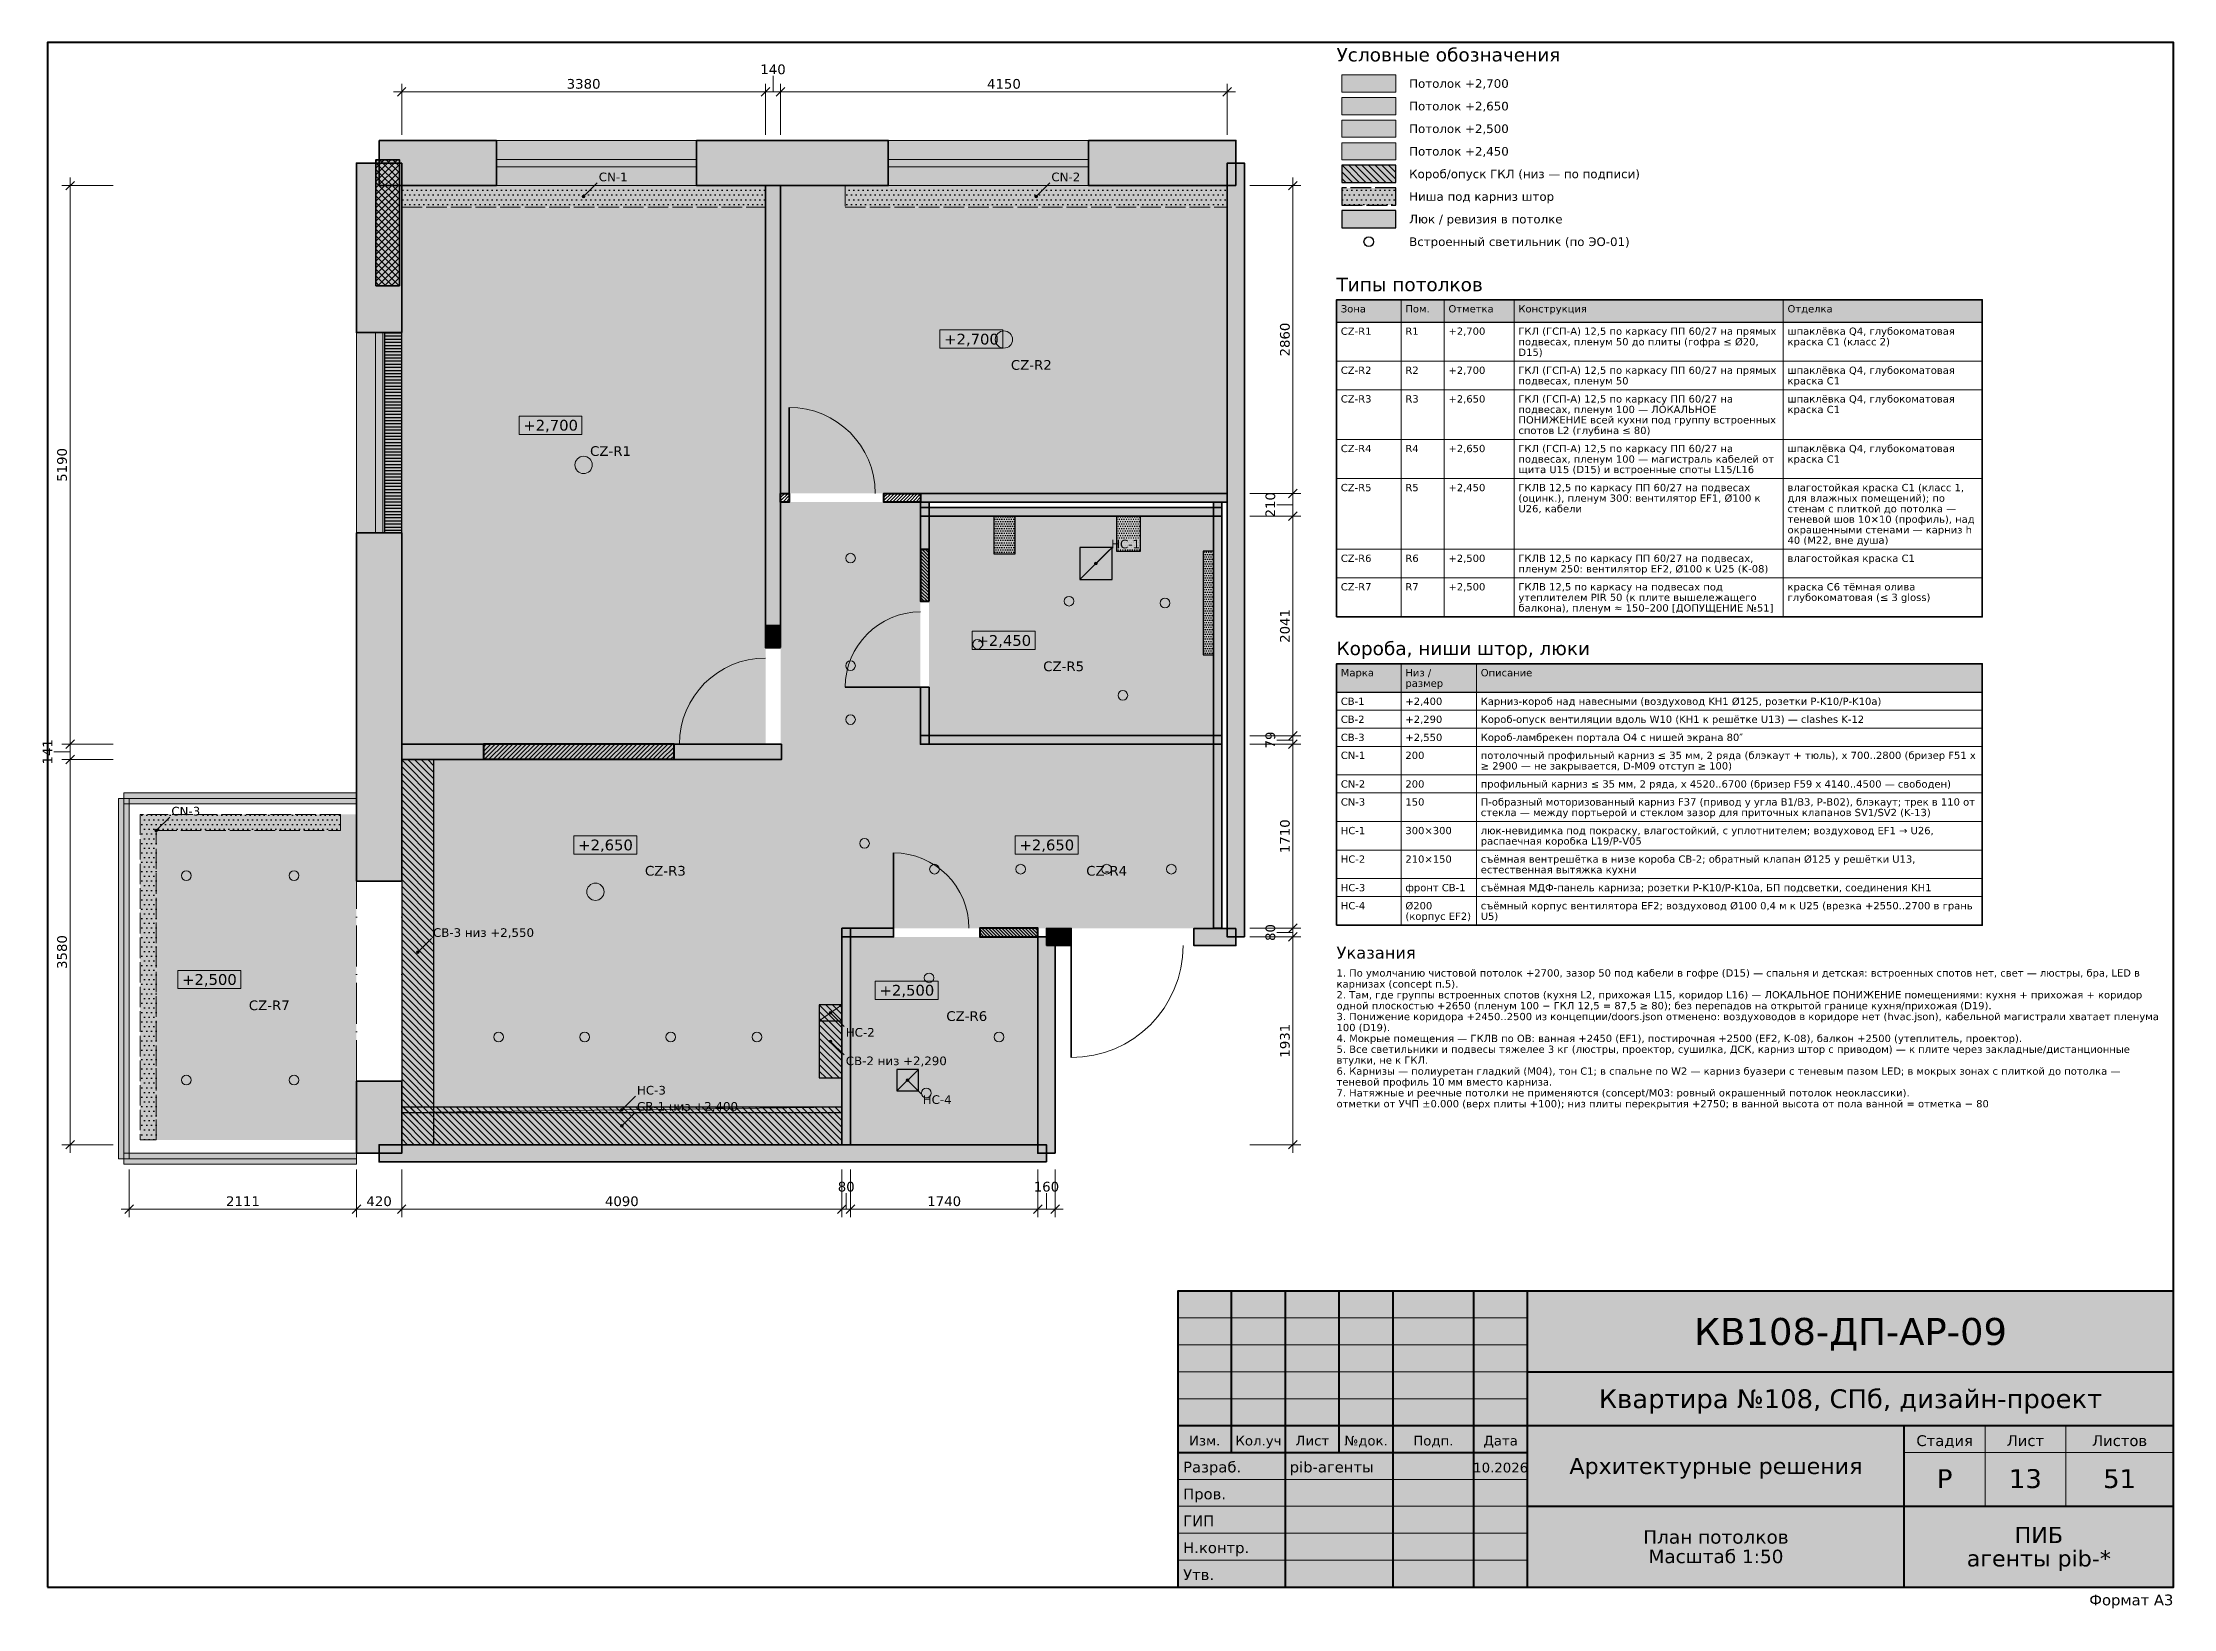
# Model space of a CAD drawing. Header units: millimetres. Extents: x 954 to 20750, y 51 to 14600.
import ezdxf
from ezdxf.enums import TextEntityAlignment as Align

# ---------------------------------------------------------------- set-up
doc = ezdxf.new("R2010")
doc.units = ezdxf.units.MM
doc.linetypes.add('DASHDOT', pattern=[3.556, 2.54, -0.508, 0, -0.508])
doc.linetypes.add('DASHED', pattern=[1.524, 1.27, -0.254])
for name, color, linetype in [('AR-FIN', 9, 'CONTINUOUS'), ('AR-NEW', 5, 'CONTINUOUS'), ('AR-WALLS', 7, 'CONTINUOUS'), ('DIM', 7, 'CONTINUOUS'), ('EL-LIGHT', 30, 'CONTINUOUS'), ('FRAME', 7, 'CONTINUOUS'), ('TEXT', 7, 'CONTINUOUS')]:
    doc.layers.add(name, color=color, linetype=linetype)
doc.styles.add('GOST', font='DejaVuSans.ttf')

msp = doc.modelspace()

# ---------------------------------------------------------------- texts
at = {"layer": 'DIM', "color": 7, "style": 'GOST'}
for s, p in [('3380', (5980, 14172)), ('140', (7740, 14307)), ('4150', (9885, 14172)), ('80', (8420, 3925)), ('160', (10280, 3925)), ('2111', (2815, 3790)), ('420', (4080, 3790)), ('4090', (6335, 3790)), ('1740', (9330, 3790))]:
    msp.add_text(s, height=90, dxfattribs=at).set_placement(p, align=Align.CENTER)
for s, p in [('+2,700', (9330, 11795)), ('+2,700', (5420, 10995)), ('+2,450', (9630, 8995)), ('+2,650', (5930, 7095)), ('+2,650', (10030, 7095)), ('+2,500', (2250, 5845)), ('+2,500', (8730, 5745))]:
    msp.add_text(s, height=100, dxfattribs=at).set_placement(p)
for s, p in [('2860', (12540, 11841)), ('5190', (1179, 10676)), ('210', (12405, 10306)), ('2041', (12540, 9180)), ('141', (1044, 8010)), ('79', (12405, 8120)), ('1710', (12540, 7226)), ('80', (12405, 6331)), ('3580', (1179, 6150)), ('1931', (12540, 5326))]:
    msp.add_text(s, height=90, rotation=90, dxfattribs=at).set_placement(p, align=Align.CENTER)
at = {"layer": 'FRAME', "color": 7, "style": 'GOST'}
for s, height, p in [('КВ108-ДП-АР-09', 250, (17750, 2500)), ('Квартира №108, СПб, дизайн-проект', 175, (17750, 1912)), ('Изм.', 90, (11750, 1565)), ('Кол.уч', 90, (12250, 1565)), ('Лист', 90, (12750, 1565)), ('№док.', 90, (13250, 1565)), ('Подп.', 90, (13875, 1565)), ('Дата', 90, (14500, 1565)), ('Стадия', 100, (18625, 1560)), ('Лист', 100, (19375, 1560)), ('Листов', 100, (20250, 1560)), ('10.2026', 90, (14500, 1315)), ('Архитектурные решения', 150, (16500, 1300)), ('Р', 175, (18625, 1170)), ('13', 175, (19375, 1170)), ('51', 175, (20250, 1170)), ('ПИБ', 150, (19500, 659)), ('План потолков', 125, (16500, 653)), ('Масштаб 1:50', 125, (16500, 472)), ('агенты pib-*', 150, (19500, 441))]:
    msp.add_text(s, height=height, dxfattribs=at).set_placement(p, align=Align.CENTER)
for s, p in [('Разраб.', (11550, 1315)), ('pib-агенты', (12540, 1315)), ('Пров.', (11550, 1065)), ('ГИП', (11550, 815)), ('Н.контр.', (11550, 565)), ('Утв.', (11550, 315))]:
    msp.add_text(s, height=100, dxfattribs=at).set_placement(p)
msp.add_text('Формат A3', height=100, dxfattribs=at).set_placement((20750, 80), align=Align.RIGHT)
at = {"layer": 'TEXT', "color": 7, "style": 'GOST'}
for s, height, p in [('Условные обозначения', 125, (12975, 14425)), ('Потолок +2,700', 80, (13650, 14180)), ('Потолок +2,650', 80, (13650, 13970)), ('Потолок +2,500', 80, (13650, 13760)), ('Потолок +2,450', 80, (13650, 13550)), ('CN-1', 80, (6121, 13312)), ('CN-2', 80, (10326, 13312)), ('Короб/опуск ГКЛ (низ — по подписи)', 80, (13650, 13340)), ('Ниша под карниз штор', 80, (13650, 13130)), ('Люк / ревизия в потолке', 80, (13650, 12920)), ('Встроенный светильник (по ЭО-01)', 80, (13650, 12710)), ('Типы потолков', 125, (12975, 12290)), ('Зона', 67.5, (13015, 12093)), ('Пом.', 67.5, (13615, 12093)), ('Отметка', 67.5, (14015, 12093)), ('Конструкция', 67.5, (14665, 12093)), ('Отделка', 67.5, (17165, 12093)), ('CZ-R1', 67.5, (13015, 11885)), ('R1', 67.5, (13615, 11885)), ('+2,700', 67.5, (14015, 11885)), ('ГКЛ (ГСП-А) 12,5 по каркасу ПП 60/27 на прямых', 67.5, (14665, 11885)), ('шпаклёвка Q4, глубокоматовая', 67.5, (17165, 11885)), ('подвесах, пленум 50 до плиты (гофра ≤ Ø20,', 67.5, (14665, 11787)), ('D15)', 67.5, (14665, 11689)), ('краска C1 (класс 2)', 67.5, (17165, 11787)), ('CZ-R2', 90, (9950, 11560)), ('CZ-R2', 67.5, (13015, 11522)), ('R2', 67.5, (13615, 11522)), ('+2,700', 67.5, (14015, 11522)), ('подвесах, пленум 50', 67.5, (14665, 11424)), ('ГКЛ (ГСП-А) 12,5 по каркасу ПП 60/27 на прямых', 67.5, (14665, 11522)), ('шпаклёвка Q4, глубокоматовая', 67.5, (17165, 11522)), ('краска C1', 67.5, (17165, 11424)), ('CZ-R3', 67.5, (13015, 11256)), ('R3', 67.5, (13615, 11256)), ('+2,650', 67.5, (14015, 11256)), ('ГКЛ (ГСП-А) 12,5 по каркасу ПП 60/27 на', 67.5, (14665, 11256)), ('шпаклёвка Q4, глубокоматовая', 67.5, (17165, 11256)), ('подвесах, пленум 100 — ЛОКАЛЬНОЕ', 67.5, (14665, 11158)), ('ПОНИЖЕНИЕ всей кухни под группу встроенных', 67.5, (14665, 11061)), ('краска C1', 67.5, (17165, 11158)), ('спотов L2 (глубина ≤ 80)', 67.5, (14665, 10963)), ('CZ-R1', 90, (6040, 10760)), ('CZ-R4', 67.5, (13015, 10795)), ('R4', 67.5, (13615, 10795)), ('+2,650', 67.5, (14015, 10795)), ('подвесах, пленум 100 — магистраль кабелей от', 67.5, (14665, 10697)), ('ГКЛ (ГСП-А) 12,5 по каркасу ПП 60/27 на', 67.5, (14665, 10795)), ('шпаклёвка Q4, глубокоматовая', 67.5, (17165, 10795)), ('краска C1', 67.5, (17165, 10697)), ('CZ-R5', 67.5, (13015, 10432)), ('R5', 67.5, (13615, 10432)), ('+2,450', 67.5, (14015, 10432)), ('щита U15 (D15) и встроенные споты L15/L16', 67.5, (14665, 10600)), ('ГКЛВ 12,5 по каркасу ПП 60/27 на подвесах', 67.5, (14665, 10432)), ('влагостойкая краска C1 (класс 1,', 67.5, (17165, 10432)), ('(оцинк.), пленум 300: вентилятор EF1, Ø100 к', 67.5, (14665, 10334)), ('U26, кабели', 67.5, (14665, 10236)), ('для влажных помещений); по', 67.5, (17165, 10334)), ('стенам с плиткой до потолка —', 67.5, (17165, 10236)), ('теневой шов 10×10 (профиль), над', 67.5, (17165, 10138)), ('окрашенными стенами — карниз h', 67.5, (17165, 10040)), ('40 (M22, вне душа)', 67.5, (17165, 9943)), ('CZ-R6', 67.5, (13015, 9775)), ('R6', 67.5, (13615, 9775)), ('+2,500', 67.5, (14015, 9775)), ('пленум 250: вентилятор EF2, Ø100 к U25 (K-08)', 67.5, (14665, 9677)), ('ГКЛВ 12,5 по каркасу ПП 60/27 на подвесах,', 67.5, (14665, 9775)), ('влагостойкая краска C1', 67.5, (17165, 9775)), ('CZ-R7', 67.5, (13015, 9510)), ('R7', 67.5, (13615, 9510)), ('+2,500', 67.5, (14015, 9510)), ('ГКЛВ 12,5 по каркасу на подвесах под', 67.5, (14665, 9510)), ('краска C6 тёмная олива', 67.5, (17165, 9510)), ('утеплителем PIR 50 (к плите вышележащего', 67.5, (14665, 9412)), ('балкона), пленум ≈ 150–200 [ДОПУЩЕНИЕ №51]', 67.5, (14665, 9314)), ('глубокоматовая (≤ 3 gloss)', 67.5, (17165, 9412)), ('Короба, ниши штор, люки', 125, (12975, 8909)), ('CZ-R5', 90, (10250, 8760)), ('Марка', 67.5, (13015, 8712)), ('Низ /', 67.5, (13615, 8712)), ('Описание', 67.5, (14315, 8712)), ('CB-1', 67.5, (13015, 8446)), ('размер', 67.5, (13615, 8614)), ('+2,400', 67.5, (13615, 8446)), ('Карниз-короб над навесными (воздуховод KH1 Ø125, розетки P-K10/P-K10a)', 67.5, (14315, 8446)), ('CB-2', 67.5, (13015, 8279)), ('+2,290', 67.5, (13615, 8279)), ('Короб-опуск вентиляции вдоль W10 (KH1 к решётке U13) — clashes K-12', 67.5, (14315, 8279)), ('CB-3', 67.5, (13015, 8111)), ('+2,550', 67.5, (13615, 8111)), ('Короб-ламбрекен портала O4 с нишей экрана 80″', 67.5, (14315, 8111)), ('CN-1', 67.5, (13015, 7944)), ('200', 67.5, (13615, 7944)), ('потолочный профильный карниз ≤ 35 мм, 2 ряда (блэкаут + тюль), x 700..2800 (бризер F51 x', 67.5, (14315, 7944)), ('CN-2', 67.5, (13015, 7678)), ('200', 67.5, (13615, 7678)), ('профильный карниз ≤ 35 мм, 2 ряда, x 4520..6700 (бризер F59 x 4140..4500 — свободен)', 67.5, (14315, 7678)), ('≥ 2900 — не закрывается, D-M09 отступ ≥ 100)', 67.5, (14315, 7846)), ('CN-3', 67.5, (13015, 7511)), ('150', 67.5, (13615, 7511)), ('П-образный моторизованный карниз F37 (привод у угла B1/B3, P-B02), блэкаут; трек в 110 от', 67.5, (14315, 7511)), ('CN-3', 80, (2150, 7419)), ('стекла — между портьерой и стеклом зазор для приточных клапанов SV1/SV2 (K-13)', 67.5, (14315, 7413)), ('HC-1', 67.5, (13015, 7245)), ('300×300', 67.5, (13615, 7245)), ('люк-невидимка под покраску, влагостойкий, с уплотнителем; воздуховод EF1 → U26,', 67.5, (14315, 7245)), ('распаечная коробка L19/P-V05', 67.5, (14315, 7148)), ('CZ-R3', 90, (6550, 6860)), ('CZ-R4', 90, (10650, 6860)), ('HC-2', 67.5, (13015, 6980)), ('210×150', 67.5, (13615, 6980)), ('съёмная вентрешётка в низе короба CB-2; обратный клапан Ø125 у решётки U13,', 67.5, (14315, 6980)), ('естественная вытяжка кухни', 67.5, (14315, 6882)), ('HC-3', 67.5, (13015, 6715)), ('фронт CB-1', 67.5, (13615, 6715)), ('съёмная МДФ-панель карниза; розетки P-K10/P-K10a, БП подсветки, соединения KH1', 67.5, (14315, 6715)), ('HC-4', 67.5, (13015, 6547)), ('Ø200', 67.5, (13615, 6547)), ('съёмный корпус вентилятора EF2; воздуховод Ø100 0,4 м к U25 (врезка +2550..2700 в грань', 67.5, (14315, 6547)), ('(корпус EF2)', 67.5, (13615, 6449)), ('U5)', 67.5, (14315, 6449)), ('Указания', 110, (12975, 6089)), ('1. По умолчанию чистовой потолок +2700, зазор 50 под кабели в гофре (D15) — спальня и детская: встроенных спотов нет, свет — люстры, бра, LED в', 67.5, (12975, 5922)), ('2. Там, где группы встроенных спотов (кухня L2, прихожая L15, коридор L16) — ЛОКАЛЬНОЕ ПОНИЖЕНИЕ помещениями: кухня + прихожая + коридор', 67.5, (12975, 5719)), ('карнизах (concept п.5).', 67.5, (12975, 5820)), ('CZ-R7', 90, (2870, 5610)), ('CZ-R6', 90, (9350, 5510)), ('одной плоскостью +2650 (пленум 100 − ГКЛ 12,5 = 87,5 ≥ 80); без перепадов на открытой границе кухня/прихожая (D19).', 67.5, (12975, 5618)), ('3. Понижение коридора +2450..2500 из концепции/doors.json отменено: воздуховодов в коридоре нет (hvac.json), кабельной магистрали хватает пленума', 67.5, (12975, 5517)), ('4. Мокрые помещения — ГКЛВ по ОВ: ванная +2450 (EF1), постирочная +2500 (EF2, K-08), балкон +2500 (утеплитель, проектор).', 67.5, (12975, 5314)), ('100 (D19).', 67.5, (12975, 5415)), ('5. Все светильники и подвесы тяжелее 3 кг (люстры, проектор, сушилка, ДСК, карниз штор с приводом) — к плите через закладные/дистанционные', 67.5, (12975, 5213)), ('втулки, не к ГКЛ.', 67.5, (12975, 5112)), ('теневой профиль 10 мм вместо карниза.', 67.5, (12975, 4909)), ('6. Карнизы — полиуретан гладкий (M04), тон C1; в спальне по W2 — карниз буазери с теневым пазом LED; в мокрых зонах с плиткой до потолка —', 67.5, (12975, 5010)), ('отметки от УЧП ±0.000 (верх плиты +100); низ плиты перекрытия +2750; в ванной высота от пола ванной = отметка − 80', 67.5, (12975, 4707)), ('7. Натяжные и реечные потолки не применяются (concept/M03: ровный окрашенный потолок неоклассики).', 67.5, (12975, 4808))]:
    msp.add_text(s, height=height, dxfattribs=at).set_placement(p)
at = {"layer": 'TEXT', "true_color": 0xb03a2e, "style": 'GOST'}
for s, p in [('HC-1', (10881, 9901)), ('HC-2', (8416, 5364)), ('HC-3', (6476, 4826)), ('HC-4', (9131, 4739))]:
    msp.add_text(s, height=80, dxfattribs=at).set_placement(p)
at = {"layer": 'TEXT', "true_color": 0x8a5a2b, "style": 'GOST'}
for s, p in [('CB-3 низ +2,550', (4581, 6291)), ('CB-2 низ +2,290', (8416, 5099)), ('CB-1 низ +2,400', (6476, 4676))]:
    msp.add_text(s, height=80, dxfattribs=at).set_placement(p)

# ---------------------------------------------------------------- hatches: boundary and pattern name
at = {"layer": 'AR-FIN', "true_color": 0xffffff}
h = msp.add_hatch(color=7, dxfattribs=at)
h.dxf.hatch_style = 1
h.paths.add_polyline_path([(4290, 8081), (7670, 8081), (7670, 13271), (4290, 13271)])
at = {"layer": 'AR-FIN', "true_color": 0x777777}
h = msp.add_hatch(dxfattribs=at)
h.set_pattern_fill('DOTS', scale=27.5)
h.paths.add_polyline_path([(4290, 13071), (7670, 13071), (7670, 13271), (4290, 13271)])
at = {"layer": 'AR-FIN', "true_color": 0xf7f7f7, "transparency": 33554559}
h = msp.add_hatch(color=7, dxfattribs=at)
h.dxf.hatch_style = 1
h.paths.add_polyline_path([(4290, 13071), (7670, 13071), (7670, 13271), (4290, 13271)])
at = {"layer": 'AR-FIN', "true_color": 0xffffff}
h = msp.add_hatch(color=7, dxfattribs=at)
h.dxf.hatch_style = 1
h.paths.add_polyline_path([(7810, 10411), (11960, 10411), (11960, 13271), (7810, 13271)])
at = {"layer": 'AR-FIN', "true_color": 0x777777}
h = msp.add_hatch(dxfattribs=at)
h.set_pattern_fill('DOTS', scale=27.5)
h.paths.add_polyline_path([(8410, 13071), (11960, 13071), (11960, 13271), (8410, 13271)])
at = {"layer": 'AR-FIN', "true_color": 0xf7f7f7, "transparency": 33554559}
h = msp.add_hatch(color=7, dxfattribs=at)
h.dxf.hatch_style = 1
h.paths.add_polyline_path([(8410, 13071), (11960, 13071), (11960, 13271), (8410, 13271)])
at = {"layer": 'AR-FIN', "true_color": 0xe3eefa}
h = msp.add_hatch(color=7, dxfattribs=at)
h.dxf.hatch_style = 1
h.paths.add_polyline_path([(8100, 6371), (11831, 6371), (11831, 8081), (9110, 8081), (9110, 10331), (7810, 10331), (7810, 8081), (7820, 8081), (7820, 7940), (8100, 7940)])
at = {"layer": 'AR-FIN', "true_color": 0xbfe0b8}
h = msp.add_hatch(color=7, dxfattribs=at)
h.dxf.hatch_style = 1
h.paths.add_polyline_path([(9190, 8160), (11831, 8160), (11831, 10201), (9190, 10201)])
at = {"layer": 'AR-FIN', "true_color": 0xe3eefa}
h = msp.add_hatch(color=7, dxfattribs=at)
h.dxf.hatch_style = 1
h.paths.add_polyline_path([(4290, 4360), (8380, 4360), (8380, 7940), (4290, 7940)])
at = {"layer": 'AR-FIN', "true_color": 0x8a5a2b}
h = msp.add_hatch(dxfattribs=at)
h.set_pattern_fill('ANSI31', scale=13.75, angle=90)
h.paths.add_polyline_path([(4290, 4360), (4590, 4360), (4590, 7940), (4290, 7940)])
at = {"layer": 'AR-FIN', "true_color": 0xc9dcf2, "transparency": 33554559}
h = msp.add_hatch(color=7, dxfattribs=at)
h.dxf.hatch_style = 1
h.paths.add_polyline_path([(4290, 4360), (4590, 4360), (4590, 7940), (4290, 7940)])
at = {"layer": 'AR-FIN', "true_color": 0xdcefd6}
h = msp.add_hatch(color=7, dxfattribs=at)
h.dxf.hatch_style = 1
h.paths.add_polyline_path([(1859, 4405), (3870, 4405), (3870, 7428), (1859, 7428)])
at = {"layer": 'AR-FIN', "true_color": 0x777777}
h = msp.add_hatch(dxfattribs=at)
h.set_pattern_fill('DOTS', scale=27.5)
h.paths.add_polyline_path([(1859, 4405), (2009, 4405), (2009, 7278), (3720, 7278), (3720, 7428), (1859, 7428)])
at = {"layer": 'AR-FIN', "true_color": 0xf7f7f7, "transparency": 33554559}
h = msp.add_hatch(color=7, dxfattribs=at)
h.dxf.hatch_style = 1
h.paths.add_polyline_path([(1859, 4405), (2009, 4405), (2009, 7278), (3720, 7278), (3720, 7428), (1859, 7428)])
at = {"layer": 'AR-FIN', "true_color": 0xdcefd6}
h = msp.add_hatch(color=7, dxfattribs=at)
h.dxf.hatch_style = 1
h.paths.add_polyline_path([(8460, 4360), (10200, 4360), (10200, 6291), (8460, 6291)])
at = {"layer": 'AR-FIN', "true_color": 0x8a5a2b}
h = msp.add_hatch(dxfattribs=at)
h.set_pattern_fill('ANSI31', scale=13.75, angle=90)
h.paths.add_polyline_path([(8170, 4980), (8380, 4980), (8380, 5660), (8170, 5660)])
at = {"layer": 'AR-FIN', "true_color": 0xefb88f, "transparency": 33554559}
h = msp.add_hatch(color=7, dxfattribs=at)
h.dxf.hatch_style = 1
h.paths.add_polyline_path([(8170, 4980), (8380, 4980), (8380, 5660), (8170, 5660)])
at = {"layer": 'AR-FIN', "true_color": 0x8a5a2b}
h = msp.add_hatch(dxfattribs=at)
h.set_pattern_fill('ANSI31', scale=13.75, angle=90)
h.paths.add_polyline_path([(4290, 4360), (8380, 4360), (8380, 4710), (4290, 4710)])
at = {"layer": 'AR-FIN', "true_color": 0xf6dfbe, "transparency": 33554559}
h = msp.add_hatch(color=7, dxfattribs=at)
h.dxf.hatch_style = 1
h.paths.add_polyline_path([(4290, 4360), (8380, 4360), (8380, 4710), (4290, 4710)])
at = {"layer": 'AR-NEW', "true_color": 0x8a6d3b}
h = msp.add_hatch(dxfattribs=at)
h.set_pattern_fill('LINE', scale=9.16667)
h.paths.add_polyline_path([(4290, 10046), (4290, 11906), (4130, 11906), (4130, 10046), (4290, 10046)])
at = {"layer": 'AR-NEW', "true_color": 0xf3ead8, "transparency": 33554559}
h = msp.add_hatch(color=7, dxfattribs=at)
h.dxf.hatch_style = 1
h.paths.add_polyline_path([(4290, 10046), (4290, 11906), (4130, 11906), (4130, 10046), (4290, 10046)])
at = {"layer": 'AR-NEW', "true_color": 0x1f4e9c}
h = msp.add_hatch(dxfattribs=at)
h.set_pattern_fill('ANSI31', scale=6.875)
h.paths.add_polyline_path([(7810, 10331), (7810, 10411), (7890, 10411), (7890, 10331), (7810, 10331)])
h = msp.add_hatch(dxfattribs=at)
h.set_pattern_fill('ANSI31', scale=6.875)
h.paths.add_polyline_path([(9110, 10411), (9110, 10331), (8770, 10331), (8770, 10411), (9110, 10411)])
h = msp.add_hatch(dxfattribs=at)
h.set_pattern_fill('DOTS', scale=13.75)
h.paths.add_polyline_path([(9990, 9851), (9990, 10201), (9791, 10201), (9791, 9851), (9990, 9851)])
h = msp.add_hatch(dxfattribs=at)
h.set_pattern_fill('DOTS', scale=13.75)
h.paths.add_polyline_path([(11153, 9876), (11153, 10201), (10931, 10201), (10931, 9876), (11153, 9876)])
h = msp.add_hatch(dxfattribs=at)
h.set_pattern_fill('ANSI31', scale=6.875, angle=90)
h.paths.add_polyline_path([(9190, 9410), (9190, 9891), (9110, 9891), (9110, 9410), (9190, 9410)])
at = {"layer": 'AR-NEW', "true_color": 0xe3eefb, "transparency": 33554559}
h = msp.add_hatch(color=7, dxfattribs=at)
h.dxf.hatch_style = 1
h.paths.add_polyline_path([(9190, 9410), (9190, 9891), (9110, 9891), (9110, 9410), (9190, 9410)])
at = {"layer": 'AR-NEW', "true_color": 0x1f4e9c}
h = msp.add_hatch(dxfattribs=at)
h.set_pattern_fill('DOTS', scale=13.75)
h.paths.add_polyline_path([(11831, 8910), (11831, 9876), (11736, 9876), (11736, 8910), (11831, 8910)])
h = msp.add_hatch(dxfattribs=at)
h.set_pattern_fill('ANSI31', scale=6.875)
h.paths.add_polyline_path([(7810, 8981), (7810, 9180), (7670, 9180), (7670, 8981), (7810, 8981)])
at = {"layer": 'AR-NEW', "true_color": 0xfff6f6, "transparency": 33554559}
h = msp.add_hatch(color=7, dxfattribs=at)
h.dxf.hatch_style = 1
h.paths.add_polyline_path([(7810, 8981), (7810, 9180), (7670, 9180), (7670, 8981), (7810, 8981)])
at = {"layer": 'AR-NEW', "true_color": 0x1f4e9c}
h = msp.add_hatch(dxfattribs=at)
h.set_pattern_fill('ANSI31', scale=9.16667)
h.paths.add_polyline_path([(6820, 7941), (6820, 8081), (5050, 8081), (5050, 7941), (6820, 7941)])
at = {"layer": 'AR-NEW', "true_color": 0xfbf3df, "transparency": 33554559}
h = msp.add_hatch(color=7, dxfattribs=at)
h.dxf.hatch_style = 1
h.paths.add_polyline_path([(6820, 7941), (6820, 8081), (5050, 8081), (5050, 7941), (6820, 7941)])
at = {"layer": 'AR-NEW', "true_color": 0x1f4e9c}
h = msp.add_hatch(dxfattribs=at)
h.set_pattern_fill('ANSI31', scale=6.875, angle=90)
h.paths.add_polyline_path([(10200, 6291), (10200, 6371), (9660, 6371), (9660, 6291), (10200, 6291)])
at = {"layer": 'AR-NEW', "true_color": 0xe3eefb, "transparency": 33554559}
h = msp.add_hatch(color=7, dxfattribs=at)
h.dxf.hatch_style = 1
h.paths.add_polyline_path([(10200, 6291), (10200, 6371), (9660, 6371), (9660, 6291), (10200, 6291)])
at = {"layer": 'AR-WALLS', "true_color": 0x262626}
h = msp.add_hatch(color=7, dxfattribs=at)
h.dxf.hatch_style = 1
h.paths.add_polyline_path([(4080, 13691), (5170, 13691), (5170, 13271), (4080, 13271), (4080, 13691)])
at = {"layer": 'AR-WALLS', "true_color": 0xffffff}
h = msp.add_hatch(color=7, dxfattribs=at)
h.dxf.hatch_style = 1
h.paths.add_polyline_path([(5170, 13271), (7030, 13271), (7030, 13691), (5170, 13691)])
at = {"layer": 'AR-WALLS', "true_color": 0x262626}
h = msp.add_hatch(color=7, dxfattribs=at)
h.dxf.hatch_style = 1
h.paths.add_polyline_path([(7030, 13271), (7030, 13691), (8810, 13691), (8810, 13271), (7030, 13271)])
at = {"layer": 'AR-WALLS', "true_color": 0xffffff}
h = msp.add_hatch(color=7, dxfattribs=at)
h.dxf.hatch_style = 1
h.paths.add_polyline_path([(8810, 13271), (10671, 13271), (10671, 13691), (8810, 13691)])
at = {"layer": 'AR-WALLS', "true_color": 0x262626}
h = msp.add_hatch(color=7, dxfattribs=at)
h.dxf.hatch_style = 1
h.paths.add_polyline_path([(12040, 13271), (10671, 13271), (10671, 13691), (12040, 13691), (12040, 13271)])
h = msp.add_hatch(color=7, dxfattribs=at)
h.dxf.hatch_style = 1
h.paths.add_polyline_path([(4290, 13481), (4290, 11906), (3870, 11906), (3870, 13481), (4290, 13481)])
at = {"layer": 'AR-WALLS', "true_color": 0x333333}
h = msp.add_hatch(dxfattribs=at)
h.set_pattern_fill('ANSI37', scale=13.75)
h.paths.add_polyline_path([(4269, 12341), (4269, 13511), (4050, 13511), (4050, 12341), (4269, 12341)])
at = {"layer": 'AR-WALLS', "true_color": 0xd9d9d9, "transparency": 33554559}
h = msp.add_hatch(color=7, dxfattribs=at)
h.dxf.hatch_style = 1
h.paths.add_polyline_path([(4269, 12341), (4269, 13511), (4050, 13511), (4050, 12341), (4269, 12341)])
at = {"layer": 'AR-WALLS', "true_color": 0x262626}
h = msp.add_hatch(color=7, dxfattribs=at)
h.dxf.hatch_style = 1
h.paths.add_polyline_path([(12120, 6290), (12120, 13481), (11960, 13481), (11960, 6290), (12120, 6290)])
h = msp.add_hatch(color=7, dxfattribs=at)
h.dxf.hatch_style = 1
h.paths.add_polyline_path([(7670, 13271), (7810, 13271), (7810, 9180), (7670, 9180), (7670, 13271)])
at = {"layer": 'AR-WALLS', "true_color": 0xffffff}
h = msp.add_hatch(color=7, dxfattribs=at)
h.dxf.hatch_style = 1
h.paths.add_polyline_path([(3870, 10046), (4290, 10046), (4290, 11906), (3870, 11906)])
at = {"layer": 'AR-WALLS', "true_color": 0x6e6e6e}
h = msp.add_hatch(color=7, dxfattribs=at)
h.dxf.hatch_style = 1
h.paths.add_polyline_path([(11960, 10330), (11960, 10410), (9110, 10410), (9110, 10330), (11960, 10330)])
h = msp.add_hatch(color=7, dxfattribs=at)
h.dxf.hatch_style = 1
h.paths.add_polyline_path([(9190, 10330), (9190, 9891), (9110, 9891), (9110, 10330), (9190, 10330)])
h = msp.add_hatch(color=7, dxfattribs=at)
h.dxf.hatch_style = 1
h.paths.add_polyline_path([(11911, 6371), (11911, 10330), (11831, 10330), (11831, 6371), (11911, 6371)])
h = msp.add_hatch(color=7, dxfattribs=at)
h.dxf.hatch_style = 1
h.paths.add_polyline_path([(11911, 10201), (11911, 10281), (9110, 10281), (9110, 10201), (11911, 10201)])
at = {"layer": 'AR-WALLS', "true_color": 0x262626}
h = msp.add_hatch(color=7, dxfattribs=at)
h.dxf.hatch_style = 1
h.paths.add_polyline_path([(3870, 10046), (4290, 10046), (4290, 6810), (3870, 6810), (3870, 10046)])
at = {"layer": 'AR-WALLS', "true_color": 0x6e6e6e}
h = msp.add_hatch(color=7, dxfattribs=at)
h.dxf.hatch_style = 1
h.paths.add_polyline_path([(9110, 8081), (9110, 8610), (9190, 8610), (9190, 8081), (9110, 8081)])
h = msp.add_hatch(color=7, dxfattribs=at)
h.dxf.hatch_style = 1
h.paths.add_polyline_path([(11911, 8081), (11911, 8161), (9110, 8161), (9110, 8081), (11911, 8081)])
at = {"layer": 'AR-WALLS', "true_color": 0x262626}
h = msp.add_hatch(color=7, dxfattribs=at)
h.dxf.hatch_style = 1
h.paths.add_polyline_path([(4290, 7940), (4290, 8080), (5050, 8080), (5050, 7940), (4290, 7940)])
h = msp.add_hatch(color=7, dxfattribs=at)
h.dxf.hatch_style = 1
h.paths.add_polyline_path([(7820, 8080), (7820, 7940), (6820, 7940), (6820, 8080), (7820, 8080)])
at = {"layer": 'AR-WALLS', "true_color": 0xffffff}
h = msp.add_hatch(color=7, dxfattribs=at)
h.dxf.hatch_style = 1
h.paths.add_polyline_path([(1659, 4230), (1759, 4230), (1759, 7578), (1659, 7578)])
h = msp.add_hatch(color=7, dxfattribs=at)
h.dxf.hatch_style = 1
h.paths.add_polyline_path([(1709, 7528), (3870, 7528), (3870, 7628), (1709, 7628)])
at = {"layer": 'AR-WALLS', "true_color": 0x6e6e6e}
h = msp.add_hatch(color=7, dxfattribs=at)
h.dxf.hatch_style = 1
h.paths.add_polyline_path([(8460, 4360), (8460, 6371), (8380, 6371), (8380, 4360), (8460, 4360)])
h = msp.add_hatch(color=7, dxfattribs=at)
h.dxf.hatch_style = 1
h.paths.add_polyline_path([(8380, 6371), (8860, 6371), (8860, 6291), (8380, 6291), (8380, 6371)])
at = {"layer": 'AR-WALLS', "true_color": 0x262626}
h = msp.add_hatch(color=7, dxfattribs=at)
h.dxf.hatch_style = 1
h.paths.add_polyline_path([(10280, 6210), (10280, 6370), (10510, 6370), (10510, 6210), (10280, 6210)])
h = msp.add_hatch(color=7, dxfattribs=at)
h.dxf.hatch_style = 1
h.paths.add_polyline_path([(12040, 6370), (12040, 6210), (11650, 6210), (11650, 6370), (12040, 6370)])
h = msp.add_hatch(color=7, dxfattribs=at)
h.dxf.hatch_style = 1
h.paths.add_polyline_path([(10360, 4280), (10360, 6290), (10200, 6290), (10200, 4280), (10360, 4280)])
h = msp.add_hatch(color=7, dxfattribs=at)
h.dxf.hatch_style = 1
h.paths.add_polyline_path([(3870, 4280), (3870, 4950), (4290, 4950), (4290, 4280), (3870, 4280)])
h = msp.add_hatch(color=7, dxfattribs=at)
h.dxf.hatch_style = 1
h.paths.add_polyline_path([(10280, 4200), (10280, 4360), (4080, 4360), (4080, 4200), (10280, 4200)])
at = {"layer": 'AR-WALLS', "true_color": 0xffffff}
h = msp.add_hatch(color=7, dxfattribs=at)
h.dxf.hatch_style = 1
h.paths.add_polyline_path([(1709, 4180), (3870, 4180), (3870, 4280), (1709, 4280)])
at = {"layer": 'DIM', "true_color": 0xffffff}
h = msp.add_hatch(color=7, dxfattribs=at)
h.dxf.hatch_style = 1
h.paths.add_polyline_path([(9290, 11760), (9875, 11760), (9875, 11930), (9290, 11930)])
h = msp.add_hatch(color=7, dxfattribs=at)
h.dxf.hatch_style = 1
h.paths.add_polyline_path([(5380, 10960), (5965, 10960), (5965, 11130), (5380, 11130)])
h = msp.add_hatch(color=7, dxfattribs=at)
h.dxf.hatch_style = 1
h.paths.add_polyline_path([(9590, 8960), (10175, 8960), (10175, 9130), (9590, 9130)])
h = msp.add_hatch(color=7, dxfattribs=at)
h.dxf.hatch_style = 1
h.paths.add_polyline_path([(5890, 7060), (6475, 7060), (6475, 7230), (5890, 7230)])
h = msp.add_hatch(color=7, dxfattribs=at)
h.dxf.hatch_style = 1
h.paths.add_polyline_path([(9990, 7060), (10575, 7060), (10575, 7230), (9990, 7230)])
h = msp.add_hatch(color=7, dxfattribs=at)
h.dxf.hatch_style = 1
h.paths.add_polyline_path([(2210, 5810), (2795, 5810), (2795, 5980), (2210, 5980)])
h = msp.add_hatch(color=7, dxfattribs=at)
h.dxf.hatch_style = 1
h.paths.add_polyline_path([(8690, 5710), (9275, 5710), (9275, 5880), (8690, 5880)])
at = {"layer": 'FRAME', "true_color": 0xffffff}
h = msp.add_hatch(color=7, dxfattribs=at)
h.dxf.hatch_style = 1
h.paths.add_polyline_path([(11500, 250), (20750, 250), (20750, 3000), (11500, 3000)])
at = {"layer": 'TEXT', "true_color": 0xffffff}
h = msp.add_hatch(color=7, dxfattribs=at)
h.dxf.hatch_style = 1
h.paths.add_polyline_path([(13025, 14140), (13525, 14140), (13525, 14300), (13025, 14300)])
at = {"layer": 'TEXT', "true_color": 0xe3eefa}
h = msp.add_hatch(color=7, dxfattribs=at)
h.dxf.hatch_style = 1
h.paths.add_polyline_path([(13025, 13930), (13525, 13930), (13525, 14090), (13025, 14090)])
at = {"layer": 'TEXT', "true_color": 0xdcefd6}
h = msp.add_hatch(color=7, dxfattribs=at)
h.dxf.hatch_style = 1
h.paths.add_polyline_path([(13025, 13720), (13525, 13720), (13525, 13880), (13025, 13880)])
at = {"layer": 'TEXT', "true_color": 0xbfe0b8}
h = msp.add_hatch(color=7, dxfattribs=at)
h.dxf.hatch_style = 1
h.paths.add_polyline_path([(13025, 13510), (13525, 13510), (13525, 13670), (13025, 13670)])
at = {"layer": 'TEXT', "true_color": 0x8a5a2b}
h = msp.add_hatch(dxfattribs=at)
h.set_pattern_fill('ANSI31', scale=13.75, angle=90)
h.paths.add_polyline_path([(13025, 13300), (13525, 13300), (13525, 13460), (13025, 13460)])
at = {"layer": 'TEXT', "true_color": 0xf6dfbe, "transparency": 33554559}
h = msp.add_hatch(color=7, dxfattribs=at)
h.dxf.hatch_style = 1
h.paths.add_polyline_path([(13025, 13300), (13525, 13300), (13525, 13460), (13025, 13460)])
at = {"layer": 'TEXT', "true_color": 0x555555}
h = msp.add_hatch(color=7, dxfattribs=at)
h.dxf.hatch_style = 1
edge = h.paths.add_edge_path()
edge.add_arc((5980, 13171), 12.5, 0, 360)
h = msp.add_hatch(color=7, dxfattribs=at)
h.dxf.hatch_style = 1
edge = h.paths.add_edge_path()
edge.add_arc((10185, 13171), 12.5, 0, 360)
at = {"layer": 'TEXT', "true_color": 0x777777}
h = msp.add_hatch(dxfattribs=at)
h.set_pattern_fill('DOTS', scale=27.5)
h.paths.add_polyline_path([(13025, 13090), (13525, 13090), (13525, 13250), (13025, 13250)])
at = {"layer": 'TEXT', "true_color": 0xf7f7f7, "transparency": 33554559}
h = msp.add_hatch(color=7, dxfattribs=at)
h.dxf.hatch_style = 1
h.paths.add_polyline_path([(13025, 13090), (13525, 13090), (13525, 13250), (13025, 13250)])
at = {"layer": 'TEXT', "true_color": 0xffffff}
h = msp.add_hatch(color=7, dxfattribs=at)
h.dxf.hatch_style = 1
h.paths.add_polyline_path([(13025, 12880), (13525, 12880), (13525, 13040), (13025, 13040)])
at = {"layer": 'TEXT', "true_color": 0xe6e6e6}
h = msp.add_hatch(color=7, dxfattribs=at)
h.dxf.hatch_style = 1
h.paths.add_polyline_path([(12975, 12002), (18975, 12002), (18975, 12210), (12975, 12210)])
at = {"layer": 'TEXT', "true_color": 0xb03a2e}
h = msp.add_hatch(color=7, dxfattribs=at)
h.dxf.hatch_style = 1
edge = h.paths.add_edge_path()
edge.add_arc((10740, 9760), 12.5, 0, 360)
at = {"layer": 'TEXT', "true_color": 0xe6e6e6}
h = msp.add_hatch(color=7, dxfattribs=at)
h.dxf.hatch_style = 1
h.paths.add_polyline_path([(12975, 8564), (18975, 8564), (18975, 8829), (12975, 8829)])
at = {"layer": 'TEXT', "true_color": 0x555555}
h = msp.add_hatch(color=7, dxfattribs=at)
h.dxf.hatch_style = 1
edge = h.paths.add_edge_path()
edge.add_arc((2009, 7278), 12.5, 0, 360)
at = {"layer": 'TEXT', "true_color": 0x8a5a2b}
h = msp.add_hatch(color=7, dxfattribs=at)
h.dxf.hatch_style = 1
edge = h.paths.add_edge_path()
edge.add_arc((4440, 6150), 12.5, 0, 360)
at = {"layer": 'TEXT', "true_color": 0xb03a2e}
h = msp.add_hatch(color=7, dxfattribs=at)
h.dxf.hatch_style = 1
edge = h.paths.add_edge_path()
edge.add_arc((8275, 5585), 12.5, 0, 360)
at = {"layer": 'TEXT', "true_color": 0x8a5a2b}
h = msp.add_hatch(color=7, dxfattribs=at)
h.dxf.hatch_style = 1
edge = h.paths.add_edge_path()
edge.add_arc((8275, 5320), 12.5, 0, 360)
at = {"layer": 'TEXT', "true_color": 0xb03a2e}
h = msp.add_hatch(color=7, dxfattribs=at)
h.dxf.hatch_style = 1
edge = h.paths.add_edge_path()
edge.add_arc((8990, 4960), 12.5, 0, 360)
h = msp.add_hatch(color=7, dxfattribs=at)
h.dxf.hatch_style = 1
edge = h.paths.add_edge_path()
edge.add_arc((6335, 4685), 12.5, 0, 360)
at = {"layer": 'TEXT', "true_color": 0x8a5a2b}
h = msp.add_hatch(color=7, dxfattribs=at)
h.dxf.hatch_style = 1
edge = h.paths.add_edge_path()
edge.add_arc((6335, 4535), 12.5, 0, 360)

# ---------------------------------------------------------------- linework, layer by layer
at = {"layer": 'AR-FIN', "linetype": 'DASHED', "lineweight": 20, "ltscale": 150, "true_color": 0x555555}
for points in [[(4290, 13071), (7670, 13071), (7670, 13271), (4290, 13271)], [(8410, 13071), (11960, 13071), (11960, 13271), (8410, 13271)], [(1859, 4405), (2009, 4405), (2009, 7278), (3720, 7278), (3720, 7428), (1859, 7428)]]:
    msp.add_lwpolyline(points, close=True, dxfattribs=at)
at = {"layer": 'AR-FIN', "lineweight": 30, "true_color": 0xb03a2e}
for points in [[(10590, 9610), (10890, 9610), (10890, 9910), (10590, 9910)], [(8170, 5510), (8380, 5510), (8380, 5660), (8170, 5660)], [(8890, 4860), (9090, 4860), (9090, 5060), (8890, 5060)], [(4290, 4660), (8380, 4660), (8380, 4710), (4290, 4710)]]:
    msp.add_lwpolyline(points, close=True, dxfattribs=at)
at = {"layer": 'AR-FIN', "lineweight": 15, "true_color": 0xb03a2e}
for points in [[(10590, 9610), (10890, 9910)], [(8170, 5510), (8380, 5660)], [(8890, 4860), (9090, 5060)], [(4290, 4660), (8380, 4710)]]:
    msp.add_lwpolyline(points, dxfattribs=at)
at = {"layer": 'AR-FIN', "lineweight": 25, "true_color": 0x8a5a2b}
for points in [[(4290, 4360), (4590, 4360), (4590, 7940), (4290, 7940)], [(8170, 4980), (8380, 4980), (8380, 5660), (8170, 5660)], [(4290, 4360), (8380, 4360), (8380, 4710), (4290, 4710)]]:
    msp.add_lwpolyline(points, close=True, dxfattribs=at)
at = {"layer": 'AR-NEW', "lineweight": 30, "true_color": 0x1f4e9c}
msp.add_lwpolyline([(4290, 10046), (4290, 11906), (4130, 11906), (4130, 10046), (4290, 10046)], close=True, dxfattribs=at)
at = {"layer": 'AR-NEW', "lineweight": 40, "true_color": 0x1f4e9c}
for points in [[(7810, 10331), (7810, 10411), (7890, 10411), (7890, 10331), (7810, 10331)], [(9110, 10411), (9110, 10331), (8770, 10331), (8770, 10411), (9110, 10411)], [(9190, 9410), (9190, 9891), (9110, 9891), (9110, 9410), (9190, 9410)], [(7810, 8981), (7810, 9180), (7670, 9180), (7670, 8981), (7810, 8981)], [(6820, 7941), (6820, 8081), (5050, 8081), (5050, 7941), (6820, 7941)], [(10200, 6291), (10200, 6371), (9660, 6371), (9660, 6291), (10200, 6291)]]:
    msp.add_lwpolyline(points, close=True, dxfattribs=at)
at = {"layer": 'AR-NEW', "lineweight": 25, "true_color": 0x1f4e9c}
for points in [[(9990, 9851), (9990, 10201), (9791, 10201), (9791, 9851), (9990, 9851)], [(11153, 9876), (11153, 10201), (10931, 10201), (10931, 9876), (11153, 9876)], [(11831, 8910), (11831, 9876), (11736, 9876), (11736, 8910), (11831, 8910)]]:
    msp.add_lwpolyline(points, close=True, dxfattribs=at)
at = {"layer": 'AR-WALLS', "color": 7, "lineweight": 35}
for points in [[(4080, 13691), (5170, 13691), (5170, 13271), (4080, 13271), (4080, 13691)], [(7030, 13271), (7030, 13691), (8810, 13691), (8810, 13271), (7030, 13271)], [(12040, 13271), (10671, 13271), (10671, 13691), (12040, 13691), (12040, 13271)], [(4290, 13481), (4290, 11906), (3870, 11906), (3870, 13481), (4290, 13481)], [(4269, 12341), (4269, 13511), (4050, 13511), (4050, 12341), (4269, 12341)], [(12120, 6290), (12120, 13481), (11960, 13481), (11960, 6290), (12120, 6290)], [(7670, 13271), (7810, 13271), (7810, 9180), (7670, 9180), (7670, 13271)], [(11960, 10330), (11960, 10410), (9110, 10410), (9110, 10330), (11960, 10330)], [(9190, 10330), (9190, 9891), (9110, 9891), (9110, 10330), (9190, 10330)], [(11911, 6371), (11911, 10330), (11831, 10330), (11831, 6371), (11911, 6371)], [(11911, 10201), (11911, 10281), (9110, 10281), (9110, 10201), (11911, 10201)], [(3870, 10046), (4290, 10046), (4290, 6810), (3870, 6810), (3870, 10046)], [(9110, 8081), (9110, 8610), (9190, 8610), (9190, 8081), (9110, 8081)], [(11911, 8081), (11911, 8161), (9110, 8161), (9110, 8081), (11911, 8081)], [(4290, 7940), (4290, 8080), (5050, 8080), (5050, 7940), (4290, 7940)], [(7820, 8080), (7820, 7940), (6820, 7940), (6820, 8080), (7820, 8080)], [(8460, 4360), (8460, 6371), (8380, 6371), (8380, 4360), (8460, 4360)], [(8380, 6371), (8860, 6371), (8860, 6291), (8380, 6291), (8380, 6371)], [(10280, 6210), (10280, 6370), (10510, 6370), (10510, 6210), (10280, 6210)], [(12040, 6370), (12040, 6210), (11650, 6210), (11650, 6370), (12040, 6370)], [(10360, 4280), (10360, 6290), (10200, 6290), (10200, 4280), (10360, 4280)], [(3870, 4280), (3870, 4950), (4290, 4950), (4290, 4280), (3870, 4280)], [(10280, 4200), (10280, 4360), (4080, 4360), (4080, 4200), (10280, 4200)]]:
    msp.add_lwpolyline(points, close=True, dxfattribs=at)
at = {"layer": 'AR-WALLS', "color": 7, "lineweight": 20}
for points in [[(5170, 13271), (7030, 13271), (7030, 13691), (5170, 13691)], [(8810, 13271), (10671, 13271), (10671, 13691), (8810, 13691)], [(3870, 10046), (4290, 10046), (4290, 11906), (3870, 11906)], [(1659, 4230), (1759, 4230), (1759, 7578), (1659, 7578)], [(1709, 7528), (3870, 7528), (3870, 7628), (1709, 7628)], [(1709, 4180), (3870, 4180), (3870, 4280), (1709, 4280)]]:
    msp.add_lwpolyline(points, close=True, dxfattribs=at)
at = {"layer": 'AR-WALLS', "color": 7, "lineweight": 15}
for points in [[(5170, 13515), (7030, 13515)], [(8810, 13515), (10671, 13515)], [(5170, 13447), (7030, 13447)], [(8810, 13447), (10671, 13447)], [(4046, 10046), (4046, 11906)], [(4114, 10046), (4114, 11906)], [(1709, 4230), (1709, 7578)], [(1709, 7578), (3870, 7578)], [(1709, 4230), (3870, 4230)]]:
    msp.add_lwpolyline(points, dxfattribs=at)
at = {"layer": 'AR-WALLS', "color": 7, "lineweight": 35}
for points in [[(7890, 10411), (7890, 11211)], [(9110, 8610), (8410, 8610)], [(7670, 8081), (6870, 8081)], [(8860, 6371), (8860, 7071)], [(10510, 6210), (10510, 5170)]]:
    msp.add_lwpolyline(points, dxfattribs=at)
at = {"layer": 'AR-WALLS', "color": 7, "linetype": 'DASHDOT', "lineweight": 15, "ltscale": 150}
for points in [[(3870, 4950), (3870, 6810)], [(4290, 4950), (4290, 6810)]]:
    msp.add_lwpolyline(points, dxfattribs=at)
at = {"layer": 'AR-WALLS', "color": 7, "lineweight": 15}
for centre, radius, start, end in [((7890, 10411), 800, 0, 90), ((9110, 8610), 700, 90, 180), ((7670, 8081), 800, 90, 180), ((8860, 6371), 700, 0, 90), ((10510, 6210), 1040, 270, 360)]:
    msp.add_arc(centre, radius, start, end, dxfattribs=at)
at = {"layer": 'DIM', "color": 7, "lineweight": 13}
for points in [[(7740, 14142), (7740, 14292)], [(12570, 10306), (12420, 10306)], [(12570, 8120), (12420, 8120)], [(1209, 8010), (1059, 8010)], [(12570, 6331), (12420, 6331)], [(8420, 3760), (8420, 3910)], [(10280, 3760), (10280, 3910)]]:
    msp.add_lwpolyline(points, dxfattribs=at)
at = {"layer": 'DIM', "color": 7, "lineweight": 15}
for points in [[(4215, 14142), (12035, 14142)], [(4290, 13742), (4290, 14217)], [(7670, 13742), (7670, 14217)], [(7810, 13742), (7810, 14217)], [(11960, 13742), (11960, 14217)], [(1609, 13271), (1134, 13271)], [(1209, 4285), (1209, 13346)], [(12170, 13271), (12645, 13271)], [(12570, 4285), (12570, 13346)], [(12170, 10411), (12645, 10411)], [(12170, 10201), (12645, 10201)], [(12170, 8160), (12645, 8160)], [(1609, 8081), (1134, 8081)], [(1609, 7940), (1134, 7940)], [(12170, 8081), (12645, 8081)], [(12170, 6371), (12645, 6371)], [(12170, 6291), (12645, 6291)], [(1609, 4360), (1134, 4360)], [(12170, 4360), (12645, 4360)], [(1759, 4130), (1759, 3685)], [(3870, 4130), (3870, 3685)], [(4290, 4130), (4290, 3685)], [(8380, 4130), (8380, 3685)], [(8460, 4130), (8460, 3685)], [(10200, 4130), (10200, 3685)], [(10360, 4130), (10360, 3685)], [(1684, 3760), (10435, 3760)]]:
    msp.add_lwpolyline(points, dxfattribs=at)
at = {"layer": 'DIM', "color": 7, "lineweight": 35}
for points in [[(4250, 14102), (4330, 14182)], [(7630, 14102), (7710, 14182)], [(7770, 14102), (7850, 14182)], [(11920, 14102), (12000, 14182)], [(1169, 13231), (1249, 13311)], [(12530, 13231), (12610, 13311)], [(12530, 10371), (12610, 10451)], [(12530, 10161), (12610, 10241)], [(1169, 8041), (1249, 8121)], [(12530, 8120), (12610, 8200)], [(12530, 8041), (12610, 8121)], [(1169, 7900), (1249, 7980)], [(12530, 6331), (12610, 6411)], [(12530, 6251), (12610, 6331)], [(1169, 4320), (1249, 4400)], [(12530, 4320), (12610, 4400)], [(1719, 3720), (1799, 3800)], [(3830, 3720), (3910, 3800)], [(4250, 3720), (4330, 3800)], [(8340, 3720), (8420, 3800)], [(8420, 3720), (8500, 3800)], [(10160, 3720), (10240, 3800)], [(10320, 3720), (10400, 3800)]]:
    msp.add_lwpolyline(points, dxfattribs=at)
at = {"layer": 'DIM', "color": 7, "lineweight": 20}
for points in [[(9290, 11760), (9875, 11760), (9875, 11930), (9290, 11930)], [(5380, 10960), (5965, 10960), (5965, 11130), (5380, 11130)], [(9590, 8960), (10175, 8960), (10175, 9130), (9590, 9130)], [(5890, 7060), (6475, 7060), (6475, 7230), (5890, 7230)], [(9990, 7060), (10575, 7060), (10575, 7230), (9990, 7230)], [(2210, 5810), (2795, 5810), (2795, 5980), (2210, 5980)], [(8690, 5710), (9275, 5710), (9275, 5880), (8690, 5880)]]:
    msp.add_lwpolyline(points, close=True, dxfattribs=at)
at = {"layer": 'EL-LIGHT', "lineweight": 20, "true_color": 0x7a6a00}
for centre, radius in [((9885, 11841), 80), ((5980, 10676), 80), ((8460, 9810), 45), ((10490, 9410), 45), ((11381, 9393), 45), ((9640, 9010), 45), ((8460, 8810), 45), ((10990, 8535), 45), ((8460, 8310), 45), ((8590, 7160), 45), ((9240, 6920), 45), ((10040, 6920), 45), ((10840, 6920), 45), ((11440, 6920), 45), ((2290, 6860), 45), ((3290, 6860), 45), ((6090, 6710), 80), ((9190, 5910), 45), ((5190, 5360), 45), ((5990, 5360), 45), ((6790, 5360), 45), ((7590, 5360), 45), ((9840, 5360), 45), ((2290, 4960), 45), ((3290, 4960), 45), ((9165, 4840), 45)]:
    msp.add_circle(centre, radius, dxfattribs=at)
at = {"layer": 'FRAME', "color": 7, "lineweight": 50}
for points in [[(1000, 250), (20750, 250), (20750, 14600), (1000, 14600)], [(11500, 250), (20750, 250), (20750, 3000), (11500, 3000)]]:
    msp.add_lwpolyline(points, close=True, dxfattribs=at)
for points in [[(12000, 1500), (12000, 3000)], [(12500, 250), (12500, 3000)], [(13000, 1500), (13000, 3000)], [(13500, 250), (13500, 3000)], [(14250, 250), (14250, 3000)], [(14750, 250), (14750, 3000)], [(14750, 2250), (20750, 2250)], [(11500, 1750), (14750, 1750)], [(14750, 1750), (20750, 1750)], [(18250, 250), (18250, 1750)], [(11500, 1500), (14750, 1500)], [(14750, 1000), (20750, 1000)]]:
    msp.add_lwpolyline(points, dxfattribs=at)
at = {"layer": 'FRAME', "color": 7, "lineweight": 20}
for points in [[(11500, 2750), (14750, 2750)], [(11500, 2500), (14750, 2500)], [(11500, 2250), (14750, 2250)], [(11500, 2000), (14750, 2000)], [(19000, 1000), (19000, 1750)], [(19750, 1000), (19750, 1750)], [(18250, 1500), (20750, 1500)], [(11500, 1250), (14750, 1250)], [(11500, 1000), (14750, 1000)], [(11500, 750), (14750, 750)], [(11500, 500), (14750, 500)]]:
    msp.add_lwpolyline(points, dxfattribs=at)
at = {"layer": 'TEXT', "lineweight": 15, "true_color": 0x777777}
for points in [[(13025, 14140), (13525, 14140), (13525, 14300), (13025, 14300)], [(13025, 13930), (13525, 13930), (13525, 14090), (13025, 14090)], [(13025, 13720), (13525, 13720), (13525, 13880), (13025, 13880)], [(13025, 13510), (13525, 13510), (13525, 13670), (13025, 13670)]]:
    msp.add_lwpolyline(points, close=True, dxfattribs=at)
at = {"layer": 'TEXT', "lineweight": 15, "true_color": 0x555555}
for points in [[(5980, 13171), (6106, 13297)], [(10185, 13171), (10311, 13297)], [(2009, 7278), (2135, 7404)]]:
    msp.add_lwpolyline(points, dxfattribs=at)
at = {"layer": 'TEXT', "lineweight": 30, "true_color": 0x8a5a2b}
msp.add_lwpolyline([(13025, 13300), (13525, 13300), (13525, 13460), (13025, 13460)], close=True, dxfattribs=at)
at = {"layer": 'TEXT', "linetype": 'DASHED', "lineweight": 30, "ltscale": 150, "true_color": 0x555555}
msp.add_lwpolyline([(13025, 13090), (13525, 13090), (13525, 13250), (13025, 13250)], close=True, dxfattribs=at)
at = {"layer": 'TEXT', "lineweight": 30, "true_color": 0xb03a2e}
msp.add_lwpolyline([(13025, 12880), (13525, 12880), (13525, 13040), (13025, 13040)], close=True, dxfattribs=at)
at = {"layer": 'TEXT', "color": 7, "lineweight": 25}
for points in [[(12975, 12002), (18975, 12002), (18975, 12210), (12975, 12210)], [(12975, 8564), (18975, 8564), (18975, 8829), (12975, 8829)]]:
    msp.add_lwpolyline(points, close=True, dxfattribs=at)
at = {"layer": 'TEXT', "color": 7, "lineweight": 15}
for points in [[(12975, 12210), (12975, 12002)], [(13575, 12210), (13575, 12002)], [(13975, 12210), (13975, 12002)], [(14625, 12210), (14625, 12002)], [(17125, 12210), (17125, 12002)], [(18975, 12210), (18975, 12002)], [(12975, 12002), (12975, 11639)], [(13575, 12002), (13575, 11639)], [(13975, 12002), (13975, 11639)], [(14625, 12002), (14625, 11639)], [(17125, 12002), (17125, 11639)], [(18975, 12002), (18975, 11639)], [(12975, 11639), (12975, 11374)], [(13575, 11639), (13575, 11374)], [(13975, 11639), (13975, 11374)], [(14625, 11639), (14625, 11374)], [(17125, 11639), (17125, 11374)], [(18975, 11639), (18975, 11374)], [(12975, 11374), (12975, 10913)], [(13575, 11374), (13575, 10913)], [(13975, 11374), (13975, 10913)], [(14625, 11374), (14625, 10913)], [(17125, 11374), (17125, 10913)], [(18975, 11374), (18975, 10913)], [(12975, 10913), (12975, 10550)], [(13575, 10913), (13575, 10550)], [(13975, 10913), (13975, 10550)], [(14625, 10913), (14625, 10550)], [(17125, 10913), (17125, 10550)], [(18975, 10913), (18975, 10550)], [(12975, 10550), (12975, 9893)], [(13575, 10550), (13575, 9893)], [(13975, 10550), (13975, 9893)], [(14625, 10550), (14625, 9893)], [(17125, 10550), (17125, 9893)], [(18975, 10550), (18975, 9893)], [(12975, 9893), (12975, 9627)], [(13575, 9893), (13575, 9627)], [(13975, 9893), (13975, 9627)], [(14625, 9893), (14625, 9627)], [(17125, 9893), (17125, 9627)], [(18975, 9893), (18975, 9627)], [(12975, 9627), (12975, 9264)], [(13575, 9627), (13575, 9264)], [(13975, 9627), (13975, 9264)], [(14625, 9627), (14625, 9264)], [(17125, 9627), (17125, 9264)], [(18975, 9627), (18975, 9264)], [(12975, 8829), (12975, 8564)], [(13575, 8829), (13575, 8564)], [(14275, 8829), (14275, 8564)], [(18975, 8829), (18975, 8564)], [(12975, 8564), (12975, 8396)], [(13575, 8564), (13575, 8396)], [(14275, 8564), (14275, 8396)], [(18975, 8564), (18975, 8396)], [(12975, 8396), (12975, 8229)], [(13575, 8396), (13575, 8229)], [(14275, 8396), (14275, 8229)], [(18975, 8396), (18975, 8229)], [(12975, 8229), (12975, 8061)], [(13575, 8229), (13575, 8061)], [(14275, 8229), (14275, 8061)], [(18975, 8229), (18975, 8061)], [(12975, 8061), (12975, 7796)], [(13575, 8061), (13575, 7796)], [(14275, 8061), (14275, 7796)], [(18975, 8061), (18975, 7796)], [(12975, 7796), (12975, 7628)], [(13575, 7796), (13575, 7628)], [(14275, 7796), (14275, 7628)], [(18975, 7796), (18975, 7628)], [(12975, 7628), (12975, 7363)], [(13575, 7628), (13575, 7363)], [(14275, 7628), (14275, 7363)], [(18975, 7628), (18975, 7363)], [(12975, 7363), (12975, 7098)], [(13575, 7363), (13575, 7098)], [(14275, 7363), (14275, 7098)], [(18975, 7363), (18975, 7098)], [(12975, 7098), (12975, 6832)], [(13575, 7098), (13575, 6832)], [(14275, 7098), (14275, 6832)], [(18975, 7098), (18975, 6832)], [(12975, 6832), (12975, 6665)], [(13575, 6832), (13575, 6665)], [(14275, 6832), (14275, 6665)], [(18975, 6832), (18975, 6665)], [(12975, 6665), (12975, 6399)], [(13575, 6665), (13575, 6399)], [(14275, 6665), (14275, 6399)], [(18975, 6665), (18975, 6399)]]:
    msp.add_lwpolyline(points, dxfattribs=at)
at = {"layer": 'TEXT', "color": 7, "lineweight": 35}
for points in [[(12975, 9264), (18975, 9264), (18975, 12210), (12975, 12210)], [(12975, 6399), (18975, 6399), (18975, 8829), (12975, 8829)]]:
    msp.add_lwpolyline(points, close=True, dxfattribs=at)
at = {"layer": 'TEXT', "color": 7, "lineweight": 15}
for points in [[(12975, 11639), (18975, 11639), (18975, 12002), (12975, 12002)], [(12975, 11374), (18975, 11374), (18975, 11639), (12975, 11639)], [(12975, 10913), (18975, 10913), (18975, 11374), (12975, 11374)], [(12975, 10550), (18975, 10550), (18975, 10913), (12975, 10913)], [(12975, 9893), (18975, 9893), (18975, 10550), (12975, 10550)], [(12975, 9627), (18975, 9627), (18975, 9893), (12975, 9893)], [(12975, 9264), (18975, 9264), (18975, 9627), (12975, 9627)], [(12975, 8396), (18975, 8396), (18975, 8564), (12975, 8564)], [(12975, 8229), (18975, 8229), (18975, 8396), (12975, 8396)], [(12975, 8061), (18975, 8061), (18975, 8229), (12975, 8229)], [(12975, 7796), (18975, 7796), (18975, 8061), (12975, 8061)], [(12975, 7628), (18975, 7628), (18975, 7796), (12975, 7796)], [(12975, 7363), (18975, 7363), (18975, 7628), (12975, 7628)], [(12975, 7098), (18975, 7098), (18975, 7363), (12975, 7363)], [(12975, 6832), (18975, 6832), (18975, 7098), (12975, 7098)], [(12975, 6665), (18975, 6665), (18975, 6832), (12975, 6832)], [(12975, 6399), (18975, 6399), (18975, 6665), (12975, 6665)]]:
    msp.add_lwpolyline(points, close=True, dxfattribs=at)
at = {"layer": 'TEXT', "lineweight": 15, "true_color": 0xb03a2e}
for points in [[(10740, 9760), (10866, 9886)], [(8275, 5585), (8401, 5459)], [(8990, 4960), (9116, 4834)], [(6335, 4685), (6461, 4811)]]:
    msp.add_lwpolyline(points, dxfattribs=at)
at = {"layer": 'TEXT', "lineweight": 15, "true_color": 0x8a5a2b}
for points in [[(4440, 6150), (4566, 6276)], [(8275, 5320), (8401, 5194)], [(6335, 4535), (6461, 4661)]]:
    msp.add_lwpolyline(points, dxfattribs=at)
at = {"layer": 'TEXT', "lineweight": 13, "true_color": 0x555555}
for centre in [(5980, 13171), (10185, 13171), (2009, 7278)]:
    msp.add_circle(centre, 12.5, dxfattribs=at)
at = {"layer": 'TEXT', "lineweight": 30, "true_color": 0x7a6a00}
msp.add_circle((13275, 12750), 45, dxfattribs=at)
at = {"layer": 'TEXT', "lineweight": 13, "true_color": 0xb03a2e}
for centre in [(10740, 9760), (8275, 5585), (8990, 4960), (6335, 4685)]:
    msp.add_circle(centre, 12.5, dxfattribs=at)
at = {"layer": 'TEXT', "lineweight": 13, "true_color": 0x8a5a2b}
for centre in [(4440, 6150), (8275, 5320), (6335, 4535)]:
    msp.add_circle(centre, 12.5, dxfattribs=at)

msp.set_redraw_order([(e.dxf.handle, doc.entitydb.next_handle()) for e in msp.query("TEXT MTEXT ATTDEF DIMENSION ARC_DIMENSION")])  # texts and dimensions are drawn at this point

doc.saveas('drawing.dxf')
